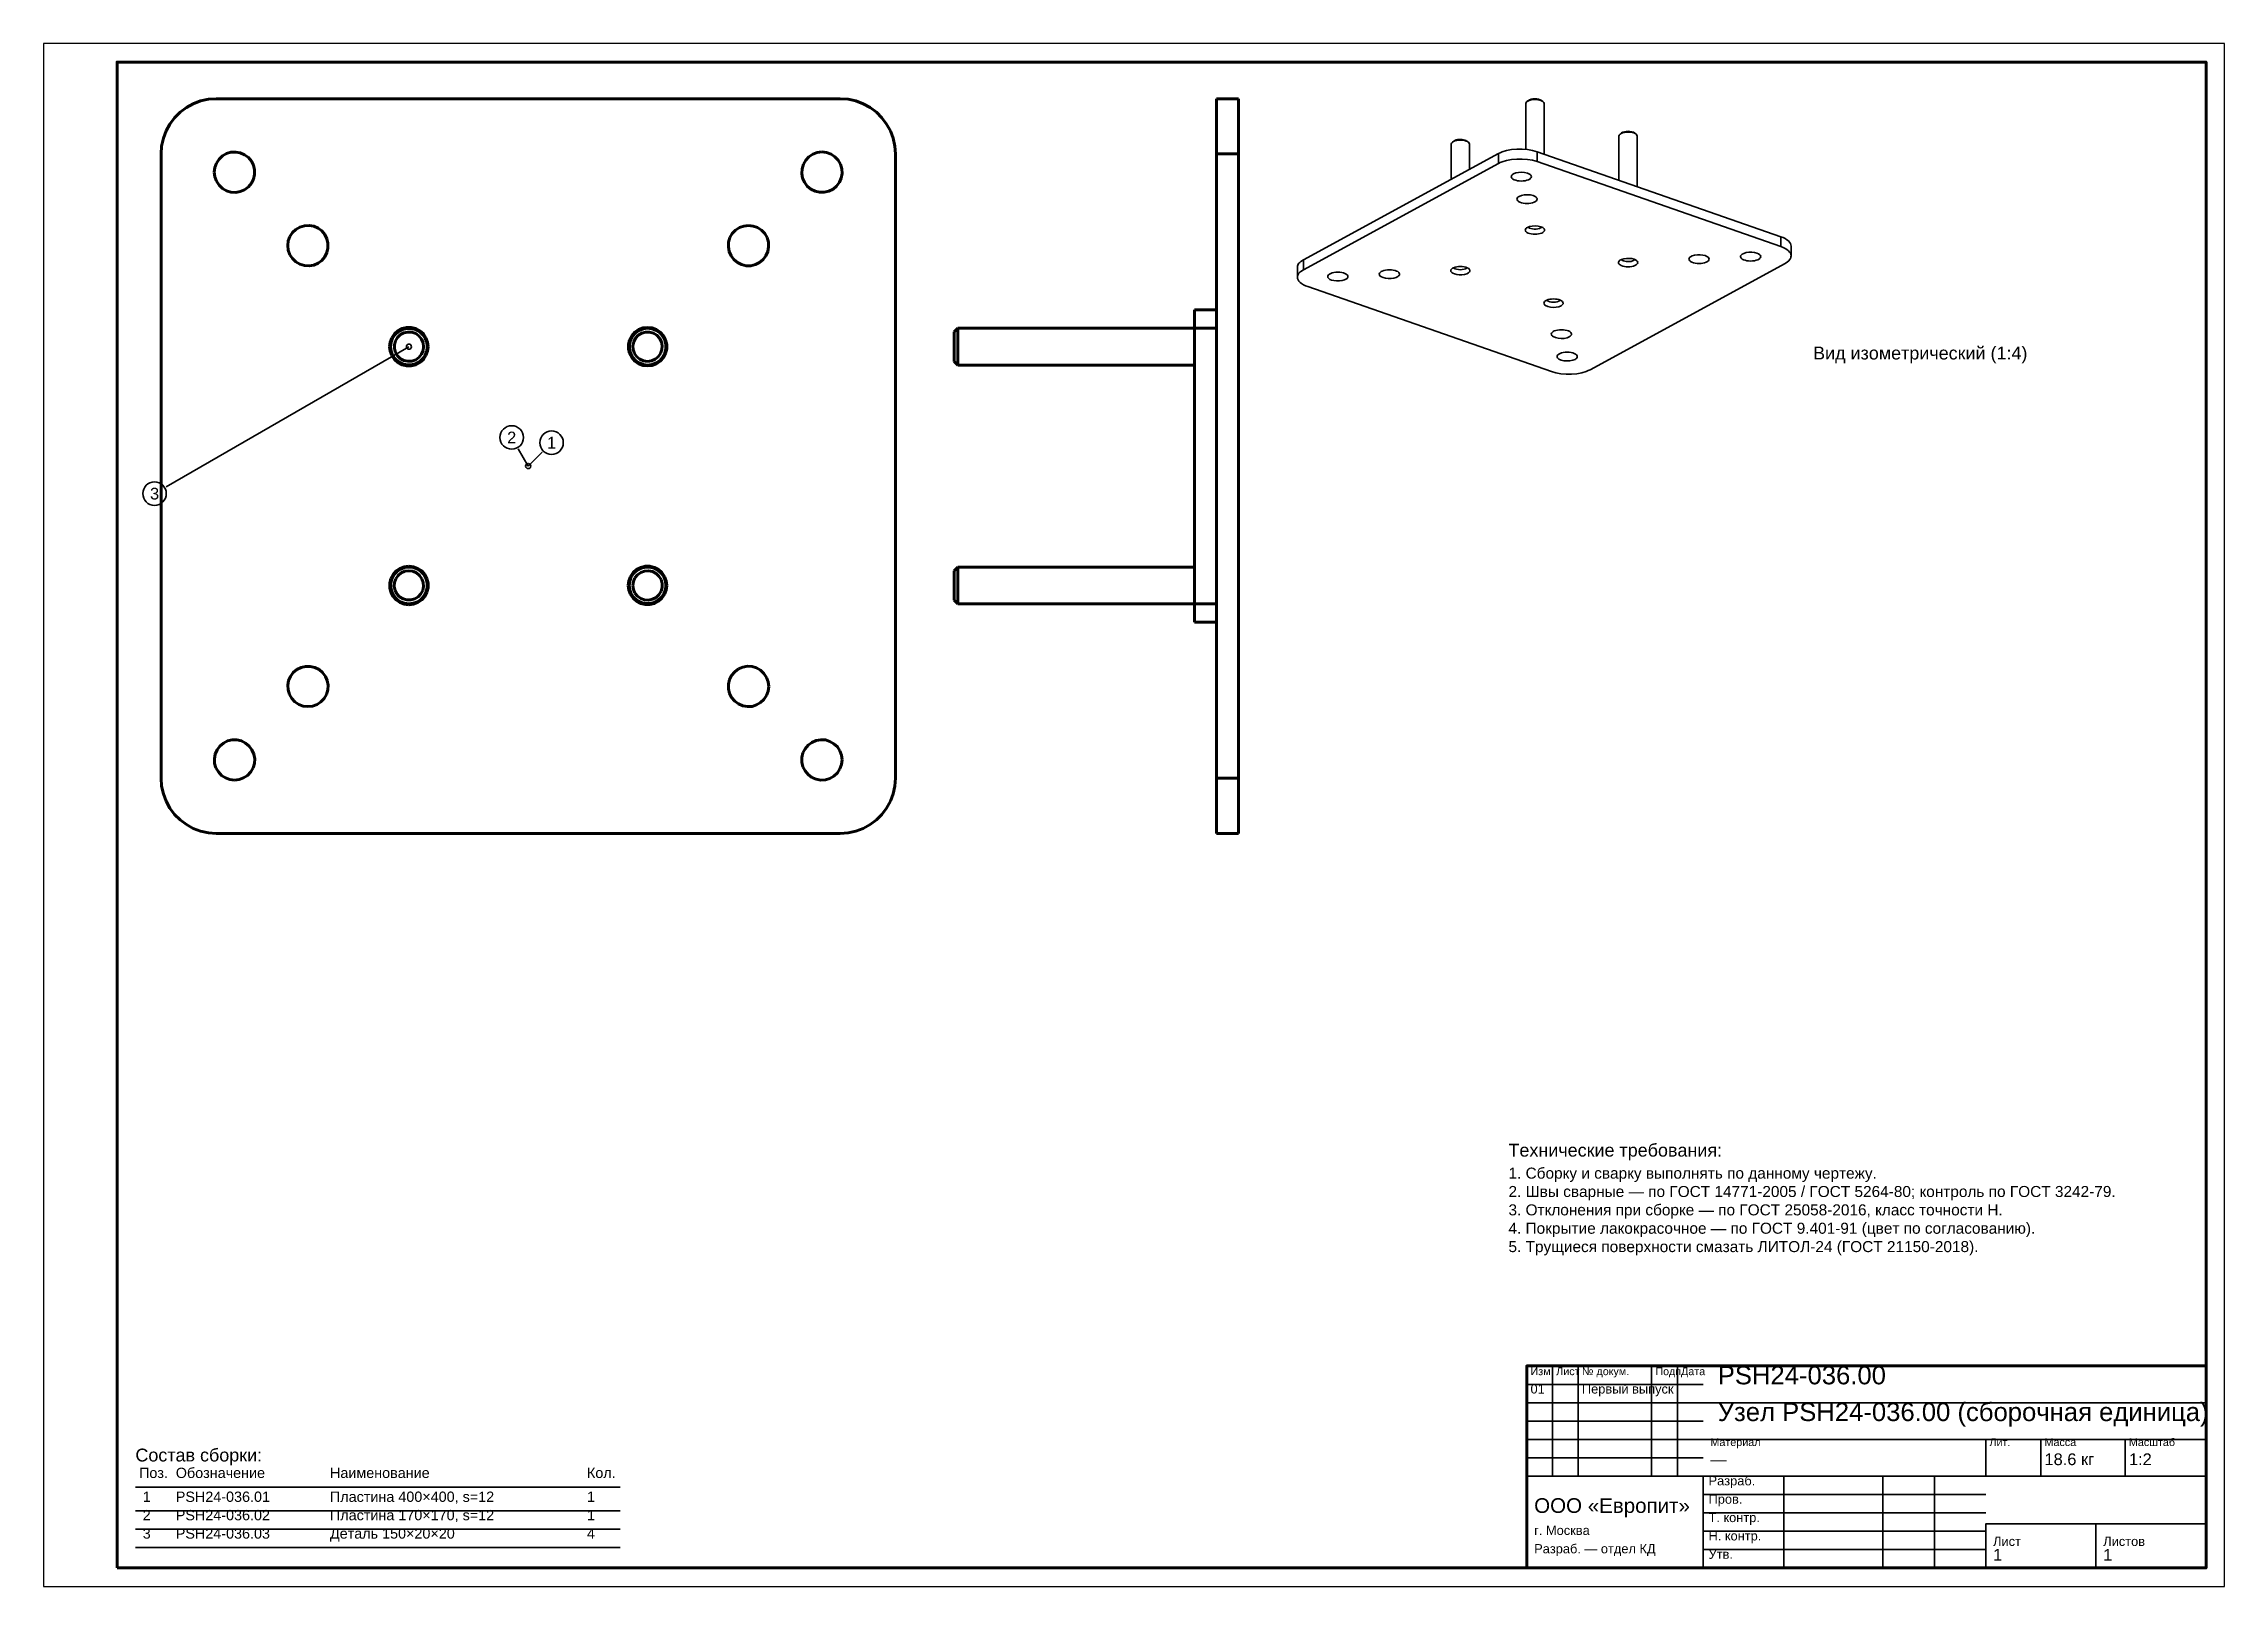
# Model space of a CAD drawing. Header units: millimetres. Extents: x 0 to 594, y 0 to 420.
import ezdxf
from ezdxf.enums import TextEntityAlignment as Align

# ---------------------------------------------------------------- set-up
doc = ezdxf.new("R2010")
doc.units = ezdxf.units.MM
doc.styles.add('GOST', font='Arial')

msp = doc.modelspace()

# ---------------------------------------------------------------- texts
at = {"color": 3, "style": 'GOST'}
for s, height, p in [('Вид изометрический (1:4)', 3.5, (481.97, 334.01)), ('Технические требования:', 3.5, (399, 117)), ('1. Сборку и сварку выполнять по данному чертежу.', 3, (399, 111)), ('2. Швы сварные — по ГОСТ 14771-2005 / ГОСТ 5264-80; контроль по ГОСТ 3242-79.', 3, (399, 106)), ('3. Отклонения при сборке — по ГОСТ 25058-2016, класс точности Н.', 3, (399, 101)), ('4. Покрытие лакокрасочное — по ГОСТ 9.401-91 (цвет по согласованию).', 3, (399, 96)), ('5. Трущиеся поверхности смазать ЛИТОЛ-24 (ГОСТ 21150-2018).', 3, (399, 91)), ('Изм.', 2.1, (405, 57.5)), ('Лист', 2.1, (412, 57.5)), ('№ докум.', 2.1, (419, 57.5)), ('Подп.', 2.1, (439, 57.5)), ('Дата', 2.1, (446, 57.5)), ('PSH24-036.00', 5, (456, 55)), ('01', 2.5, (405, 52.5)), ('Первый выпуск', 2.5, (419, 52.5)), ('Узел PSH24-036.00 (сборочная единица)', 5, (456, 45)), ('Состав сборки:', 3.5, (25, 34)), ('Материал', 2.1, (454, 38.2)), ('Лит.', 2.1, (530, 38.2)), ('Масса', 2.1, (545, 38.2)), ('18.6 кг', 3.2, (545, 33)), ('Масштаб', 2.1, (568, 38.2)), ('1:2', 3.2, (568, 33)), ('Поз.', 2.8, (26, 29.5)), ('Обозначение', 2.8, (36, 29.5)), ('Наименование', 2.8, (78, 29.5)), ('Кол.', 2.8, (148, 29.5)), ('Разраб.', 2.5, (453.5, 27.5)), ('—', 3.2, (454, 33)), ('1', 2.8, (27, 23)), ('PSH24-036.01', 2.8, (36, 23)), ('Пластина 400×400, s=12', 2.8, (78, 23)), ('1', 2.8, (148, 23)), ('ООО «Европит»', 4, (406, 20)), ('Пров.', 2.5, (453.5, 22.5)), ('2', 2.8, (27, 18)), ('PSH24-036.02', 2.8, (36, 18)), ('Пластина 170×170, s=12', 2.8, (78, 18)), ('1', 2.8, (148, 18)), ('Т. контр.', 2.5, (453.5, 17.5)), ('3', 2.8, (27, 13)), ('PSH24-036.03', 2.8, (36, 13)), ('Деталь 150×20×20', 2.8, (78, 13)), ('4', 2.8, (148, 13)), ('г. Москва', 2.5, (406, 14)), ('Н. контр.', 2.5, (453.5, 12.5)), ('Лист', 2.5, (531, 11)), ('Листов', 2.5, (561, 11)), ('Разраб. — отдел КД', 2.5, (406, 9)), ('Утв.', 2.5, (453.5, 7.5)), ('1', 3.2, (531, 7)), ('1', 3.2, (561, 7))]:
    msp.add_text(s, height=height, dxfattribs=at).set_placement(p)
at = {"color": 7, "style": 'GOST'}
for s, p in [('2', (127.5, 312.79)), ('1', (138.36, 311.36)), ('3', (30.22, 297.5))]:
    msp.add_text(s, height=3.2, dxfattribs=at).set_placement(p, align=Align.MIDDLE)

# ---------------------------------------------------------------- linework, layer by layer
at = {"color": 1, "lineweight": 70}
for p, q in [((42.77, 404.39), (40.77, 403.64)), ((44.87, 404.85), (42.77, 404.39)), ((47, 405), (44.87, 404.85)), ((47, 405), (217, 405)), ((219.13, 404.85), (217, 405)), ((221.23, 404.39), (219.13, 404.85)), ((223.23, 403.64), (221.23, 404.39)), ((319.5, 404.91), (319.5, 405)), ((319.5, 405), (325.5, 405)), ((319.5, 404.62), (319.5, 404.91)), ((319.5, 404.16), (319.5, 404.62)), ((319.5, 403.51), (319.5, 404.16)), ((325.5, 405), (325.5, 404.91)), ((325.5, 404.91), (325.5, 404.62)), ((325.5, 404.62), (325.5, 404.16)), ((325.5, 404.16), (325.5, 403.51)), ((34.38, 398.11), (33.36, 396.23)), ((35.66, 399.82), (34.38, 398.11)), ((37.18, 401.34), (35.66, 399.82)), ((38.89, 402.62), (37.18, 401.34)), ((40.77, 403.64), (38.89, 402.62)), ((225.11, 402.62), (223.23, 403.64)), ((226.82, 401.34), (225.11, 402.62)), ((228.34, 399.82), (226.82, 401.34)), ((229.62, 398.11), (228.34, 399.82)), ((230.64, 396.23), (229.62, 398.11)), ((319.5, 402.7), (319.5, 403.51)), ((319.5, 401.73), (319.5, 402.7)), ((319.5, 400.61), (319.5, 401.73)), ((319.5, 399.35), (319.5, 400.61)), ((319.5, 397.98), (319.5, 399.35)), ((319.5, 396.51), (319.5, 397.98)), ((325.5, 403.51), (325.5, 402.7)), ((325.5, 402.7), (325.5, 401.73)), ((325.5, 401.73), (325.5, 400.61)), ((325.5, 400.61), (325.5, 399.35)), ((325.5, 399.35), (325.5, 397.98)), ((325.5, 397.98), (325.5, 396.51)), ((32.15, 392.13), (32, 390)), ((32.61, 394.23), (32.15, 392.13)), ((33.36, 396.23), (32.61, 394.23)), ((231.39, 394.23), (230.64, 396.23)), ((231.85, 392.13), (231.39, 394.23)), ((232, 390), (231.85, 392.13)), ((319.5, 394.95), (319.5, 396.51)), ((319.5, 393.34), (319.5, 394.95)), ((319.5, 391.68), (319.5, 393.34)), ((325.5, 396.51), (325.5, 394.95)), ((325.5, 394.95), (325.5, 393.34)), ((325.5, 393.34), (325.5, 391.68)), ((32, 220), (32, 390)), ((46.65, 386.27), (46.5, 385)), ((47.09, 387.47), (46.65, 386.27)), ((47.79, 388.54), (47.09, 387.47)), ((48.72, 389.41), (47.79, 388.54)), ((49.82, 390.05), (48.72, 389.41)), ((51.04, 390.42), (49.82, 390.05)), ((52.32, 390.49), (51.04, 390.42)), ((53.58, 390.27), (52.32, 390.49)), ((54.75, 389.76), (53.58, 390.27)), ((55.77, 389), (54.75, 389.76)), ((56.6, 388.02), (55.77, 389)), ((57.17, 386.88), (56.6, 388.02)), ((57.46, 385.64), (57.17, 386.88)), ((206.95, 387.18), (206.58, 385.96)), ((207.59, 388.28), (206.95, 387.18)), ((208.46, 389.21), (207.59, 388.28)), ((209.53, 389.91), (208.46, 389.21)), ((210.73, 390.35), (209.53, 389.91)), ((212, 390.5), (210.73, 390.35)), ((213.27, 390.35), (212, 390.5)), ((214.47, 389.91), (213.27, 390.35)), ((215.54, 389.21), (214.47, 389.91)), ((216.41, 388.28), (215.54, 389.21)), ((217.05, 387.18), (216.41, 388.28)), ((217.42, 385.96), (217.05, 387.18)), ((232, 390), (232, 220)), ((319.5, 390), (319.5, 391.68)), ((319.5, 220), (319.5, 390)), ((325.5, 390), (319.5, 390)), ((325.5, 391.68), (325.5, 390)), ((325.5, 220), (325.5, 390)), ((46.5, 385), (46.65, 383.73)), ((46.65, 383.73), (47.09, 382.53)), ((47.09, 382.53), (47.79, 381.46)), ((47.79, 381.46), (48.72, 380.59)), ((48.72, 380.59), (49.82, 379.95)), ((53.58, 379.73), (54.75, 380.24)), ((54.75, 380.24), (55.77, 381)), ((55.77, 381), (56.6, 381.98)), ((56.6, 381.98), (57.17, 383.12)), ((57.17, 383.12), (57.46, 384.36)), ((57.46, 384.36), (57.46, 385.64)), ((206.58, 385.96), (206.51, 384.68)), ((206.51, 384.68), (206.73, 383.42)), ((206.73, 383.42), (207.24, 382.25)), ((207.24, 382.25), (208, 381.23)), ((208, 381.23), (208.98, 380.4)), ((208.98, 380.4), (210.12, 379.83)), ((213.88, 379.83), (215.02, 380.4)), ((215.02, 380.4), (216, 381.23)), ((216, 381.23), (216.76, 382.25)), ((216.76, 382.25), (217.27, 383.42)), ((217.27, 383.42), (217.49, 384.68)), ((217.49, 384.68), (217.42, 385.96)), ((49.82, 379.95), (51.04, 379.58)), ((51.04, 379.58), (52.32, 379.51)), ((52.32, 379.51), (53.58, 379.73)), ((210.12, 379.83), (211.36, 379.54)), ((211.36, 379.54), (212.64, 379.54)), ((212.64, 379.54), (213.88, 379.83)), ((67.79, 368.54), (67.09, 367.47)), ((68.72, 369.41), (67.79, 368.54)), ((69.82, 370.05), (68.72, 369.41)), ((71.04, 370.42), (69.82, 370.05)), ((72.32, 370.49), (71.04, 370.42)), ((73.58, 370.27), (72.32, 370.49)), ((74.75, 369.76), (73.58, 370.27)), ((75.77, 369), (74.75, 369.76)), ((76.6, 368.02), (75.77, 369)), ((187.59, 368.28), (186.95, 367.18)), ((188.46, 369.21), (187.59, 368.28)), ((189.53, 369.91), (188.46, 369.21)), ((190.73, 370.35), (189.53, 369.91)), ((192, 370.5), (190.73, 370.35)), ((193.27, 370.35), (192, 370.5)), ((194.47, 369.91), (193.27, 370.35)), ((195.54, 369.21), (194.47, 369.91)), ((196.41, 368.28), (195.54, 369.21)), ((197.05, 367.18), (196.41, 368.28)), ((66.65, 366.27), (66.5, 365)), ((66.5, 365), (66.65, 363.73)), ((67.09, 367.47), (66.65, 366.27)), ((66.65, 363.73), (67.09, 362.53)), ((67.09, 362.53), (67.79, 361.46)), ((77.17, 366.88), (76.6, 368.02)), ((76.6, 361.98), (77.17, 363.12)), ((77.46, 365.64), (77.17, 366.88)), ((77.17, 363.12), (77.46, 364.36)), ((77.46, 364.36), (77.46, 365.64)), ((186.58, 365.96), (186.51, 364.68)), ((186.51, 364.68), (186.73, 363.42)), ((186.95, 367.18), (186.58, 365.96)), ((186.73, 363.42), (187.24, 362.25)), ((196.76, 362.25), (197.27, 363.42)), ((197.42, 365.96), (197.05, 367.18)), ((197.27, 363.42), (197.49, 364.68)), ((197.49, 364.68), (197.42, 365.96)), ((67.79, 361.46), (68.72, 360.59)), ((68.72, 360.59), (69.82, 359.95)), ((69.82, 359.95), (71.04, 359.58)), ((71.04, 359.58), (72.32, 359.51)), ((72.32, 359.51), (73.58, 359.73)), ((73.58, 359.73), (74.75, 360.24)), ((74.75, 360.24), (75.77, 361)), ((75.77, 361), (76.6, 361.98)), ((187.24, 362.25), (188, 361.23)), ((188, 361.23), (188.98, 360.4)), ((188.98, 360.4), (190.12, 359.83)), ((190.12, 359.83), (191.36, 359.54)), ((191.36, 359.54), (192.64, 359.54)), ((192.64, 359.54), (193.88, 359.83)), ((193.88, 359.83), (195.02, 360.4)), ((195.02, 360.4), (196, 361.23)), ((196, 361.23), (196.76, 362.25)), ((313.5, 347.47), (313.5, 347.5)), ((313.5, 347.5), (319.5, 347.5)), ((313.5, 347.37), (313.5, 347.47)), ((313.5, 347.22), (313.5, 347.37)), ((313.5, 347), (313.5, 347.22)), ((313.5, 346.73), (313.5, 347)), ((313.5, 346.41), (313.5, 346.73)), ((313.5, 346.04), (313.5, 346.41)), ((313.5, 345.62), (313.5, 346.04)), ((313.5, 345.16), (313.5, 345.62)), ((313.5, 344.67), (313.5, 345.16)), ((313.5, 344.15), (313.5, 344.67)), ((94.4, 338.76), (94.25, 337.5)), ((94.85, 339.94), (94.4, 338.76)), ((94.5, 337.5), (94.65, 338.7)), ((94.65, 338.7), (95.07, 339.82)), ((95.57, 340.98), (94.85, 339.94)), ((95.07, 339.82), (95.76, 340.82)), ((95.83, 339.09), (95.54, 338.04)), ((96.52, 341.82), (95.57, 340.98)), ((95.76, 340.82), (96.66, 341.61)), ((96.4, 340.02), (95.83, 339.09)), ((97.19, 340.77), (96.4, 340.02)), ((97.64, 342.41), (96.52, 341.82)), ((96.66, 341.61), (97.73, 342.18)), ((98.16, 341.27), (97.19, 340.77)), ((98.87, 342.71), (97.64, 342.41)), ((97.73, 342.18), (98.9, 342.46)), ((99.23, 341.49), (98.16, 341.27)), ((100.13, 342.71), (98.87, 342.71)), ((98.9, 342.46), (100.1, 342.46)), ((100.31, 341.42), (99.23, 341.49)), ((100.1, 342.46), (101.27, 342.18)), ((101.36, 342.41), (100.13, 342.71)), ((101.34, 341.05), (100.31, 341.42)), ((101.27, 342.18), (102.34, 341.61)), ((102.23, 340.42), (101.34, 341.05)), ((102.48, 341.82), (101.36, 342.41)), ((102.92, 339.58), (102.23, 340.42)), ((102.34, 341.61), (103.24, 340.82)), ((103.43, 340.98), (102.48, 341.82)), ((103.35, 338.58), (102.92, 339.58)), ((103.24, 340.82), (103.93, 339.82)), ((104.15, 339.94), (103.43, 340.98)), ((103.93, 339.82), (104.35, 338.7)), ((104.6, 338.76), (104.15, 339.94)), ((104.35, 338.7), (104.5, 337.5)), ((104.75, 337.5), (104.6, 338.76)), ((159.59, 339.36), (159.29, 338.13)), ((159.54, 338.1), (159.82, 339.27)), ((160.18, 340.48), (159.59, 339.36)), ((159.82, 339.27), (160.39, 340.34)), ((161.02, 341.43), (160.18, 340.48)), ((160.39, 340.34), (161.18, 341.24)), ((160.73, 338.84), (160.51, 337.77)), ((161.23, 339.81), (160.73, 338.84)), ((162.06, 342.15), (161.02, 341.43)), ((161.18, 341.24), (162.18, 341.93)), ((161.98, 340.6), (161.23, 339.81)), ((162.91, 341.17), (161.98, 340.6)), ((163.24, 342.6), (162.06, 342.15)), ((162.18, 341.93), (163.3, 342.35)), ((163.96, 341.46), (162.91, 341.17)), ((164.5, 342.75), (163.24, 342.6)), ((163.3, 342.35), (164.5, 342.5)), ((165.04, 341.46), (163.96, 341.46)), ((165.76, 342.6), (164.5, 342.75)), ((164.5, 342.5), (165.7, 342.35)), ((166.09, 341.17), (165.04, 341.46)), ((165.7, 342.35), (166.82, 341.93)), ((166.94, 342.15), (165.76, 342.6)), ((167.02, 340.6), (166.09, 341.17)), ((166.82, 341.93), (167.82, 341.24)), ((167.98, 341.43), (166.94, 342.15)), ((167.77, 339.81), (167.02, 340.6)), ((168.27, 338.84), (167.77, 339.81)), ((167.82, 341.24), (168.61, 340.34)), ((168.82, 340.48), (167.98, 341.43)), ((168.49, 337.77), (168.27, 338.84)), ((168.61, 340.34), (169.18, 339.27)), ((169.41, 339.36), (168.82, 340.48)), ((169.18, 339.27), (169.46, 338.1)), ((169.71, 338.13), (169.41, 339.36)), ((248, 341.5), (249, 342.5)), ((248, 341.4), (248, 341.5)), ((248, 341.1), (248, 341.4)), ((248, 340.63), (248, 341.1)), ((248, 339.99), (248, 340.63)), ((248, 339.24), (248, 339.99)), ((248, 338.39), (248, 339.24)), ((249, 342.5), (249, 342.47)), ((313.5, 342.5), (249, 342.5)), ((249, 342.47), (249, 342.37)), ((249, 342.37), (249, 342.22)), ((249, 342.22), (249, 342)), ((249, 342), (249, 341.73)), ((249, 341.73), (249, 341.41)), ((249, 341.41), (249, 341.04)), ((249, 341.04), (249, 340.62)), ((249, 340.62), (249, 340.16)), ((249, 340.16), (249, 339.67)), ((249, 339.67), (249, 339.15)), ((249, 339.15), (249, 338.61)), ((249, 338.61), (249, 338.06)), ((313.5, 343.61), (313.5, 344.15)), ((313.5, 343.06), (313.5, 343.61)), ((313.5, 342.5), (313.5, 343.06)), ((313.5, 267.5), (313.5, 342.5)), ((319.5, 342.5), (313.5, 342.5)), ((94.25, 337.5), (94.4, 336.24)), ((94.4, 336.24), (94.85, 335.06)), ((94.65, 336.3), (94.5, 337.5)), ((95.07, 335.18), (94.65, 336.3)), ((94.85, 335.06), (95.57, 334.02)), ((95.76, 334.18), (95.07, 335.18)), ((95.54, 338.04), (95.54, 336.96)), ((95.54, 336.96), (95.83, 335.91)), ((95.57, 334.02), (96.52, 333.18)), ((96.66, 333.39), (95.76, 334.18)), ((95.83, 335.91), (96.4, 334.98)), ((96.4, 334.98), (97.19, 334.23)), ((96.52, 333.18), (97.64, 332.59)), ((97.73, 332.82), (96.66, 333.39)), ((97.19, 334.23), (98.16, 333.73)), ((98.9, 332.54), (97.73, 332.82)), ((98.16, 333.73), (99.23, 333.51)), ((99.23, 333.51), (100.31, 333.58)), ((101.27, 332.82), (100.1, 332.54)), ((100.31, 333.58), (101.34, 333.95)), ((102.34, 333.39), (101.27, 332.82)), ((101.34, 333.95), (102.23, 334.58)), ((101.36, 332.59), (102.48, 333.18)), ((102.23, 334.58), (102.92, 335.42)), ((103.24, 334.18), (102.34, 333.39)), ((102.48, 333.18), (103.43, 334.02)), ((102.92, 335.42), (103.35, 336.42)), ((103.93, 335.18), (103.24, 334.18)), ((103.5, 337.5), (103.35, 338.58)), ((103.35, 336.42), (103.5, 337.5)), ((103.43, 334.02), (104.15, 335.06)), ((104.35, 336.3), (103.93, 335.18)), ((104.15, 335.06), (104.6, 336.24)), ((104.5, 337.5), (104.35, 336.3)), ((104.6, 336.24), (104.75, 337.5)), ((159.29, 338.13), (159.29, 336.87)), ((159.29, 336.87), (159.59, 335.64)), ((159.54, 336.9), (159.54, 338.1)), ((159.82, 335.73), (159.54, 336.9)), ((159.59, 335.64), (160.18, 334.52)), ((160.39, 334.66), (159.82, 335.73)), ((160.18, 334.52), (161.02, 333.57)), ((161.18, 333.76), (160.39, 334.66)), ((160.51, 337.77), (160.58, 336.69)), ((160.58, 336.69), (160.95, 335.66)), ((160.95, 335.66), (161.58, 334.77)), ((161.02, 333.57), (162.06, 332.85)), ((162.18, 333.07), (161.18, 333.76)), ((161.58, 334.77), (162.42, 334.08)), ((162.06, 332.85), (163.24, 332.4)), ((163.3, 332.65), (162.18, 333.07)), ((162.42, 334.08), (163.42, 333.65)), ((164.5, 332.5), (163.3, 332.65)), ((163.42, 333.65), (164.5, 333.5)), ((164.5, 333.5), (165.58, 333.65)), ((165.7, 332.65), (164.5, 332.5)), ((165.58, 333.65), (166.58, 334.08)), ((166.82, 333.07), (165.7, 332.65)), ((165.76, 332.4), (166.94, 332.85)), ((166.58, 334.08), (167.42, 334.77)), ((167.82, 333.76), (166.82, 333.07)), ((166.94, 332.85), (167.98, 333.57)), ((167.42, 334.77), (168.05, 335.66)), ((168.61, 334.66), (167.82, 333.76)), ((167.98, 333.57), (168.82, 334.52)), ((168.05, 335.66), (168.42, 336.69)), ((168.42, 336.69), (168.49, 337.77)), ((169.18, 335.73), (168.61, 334.66)), ((168.82, 334.52), (169.41, 335.64)), ((169.46, 336.9), (169.18, 335.73)), ((169.41, 335.64), (169.71, 336.87)), ((169.46, 338.1), (169.46, 336.9)), ((169.71, 336.87), (169.71, 338.13)), ((248, 337.5), (248, 338.39)), ((248, 336.61), (248, 337.5)), ((248, 335.76), (248, 336.61)), ((248, 335.01), (248, 335.76)), ((248, 334.37), (248, 335.01)), ((248, 333.9), (248, 334.37)), ((248, 333.6), (248, 333.9)), ((248, 333.5), (248, 333.6)), ((248, 333.5), (249, 332.5)), ((249, 338.06), (249, 337.5)), ((249, 337.5), (249, 336.94)), ((249, 336.94), (249, 336.39)), ((249, 336.39), (249, 335.85)), ((249, 335.85), (249, 335.33)), ((249, 335.33), (249, 334.84)), ((249, 334.84), (249, 334.38)), ((249, 334.38), (249, 333.96)), ((249, 333.96), (249, 333.59)), ((249, 333.59), (249, 333.27)), ((249, 333.27), (249, 333)), ((249, 333), (249, 332.78)), ((249, 332.78), (249, 332.63)), ((97.64, 332.59), (98.87, 332.29)), ((98.87, 332.29), (100.13, 332.29)), ((100.1, 332.54), (98.9, 332.54)), ((100.13, 332.29), (101.36, 332.59)), ((163.24, 332.4), (164.5, 332.25)), ((164.5, 332.25), (165.76, 332.4)), ((249, 332.63), (249, 332.53)), ((249, 332.53), (249, 332.5)), ((313.5, 332.5), (249, 332.5)), ((94.59, 274.36), (94.29, 273.13)), ((94.54, 273.1), (94.82, 274.27)), ((95.18, 275.48), (94.59, 274.36)), ((94.82, 274.27), (95.39, 275.34)), ((96.02, 276.43), (95.18, 275.48)), ((95.39, 275.34), (96.18, 276.24)), ((95.58, 273.31), (95.51, 272.23)), ((95.95, 274.34), (95.58, 273.31)), ((96.58, 275.23), (95.95, 274.34)), ((97.06, 277.15), (96.02, 276.43)), ((96.18, 276.24), (97.18, 276.93)), ((97.42, 275.92), (96.58, 275.23)), ((98.24, 277.6), (97.06, 277.15)), ((97.18, 276.93), (98.3, 277.35)), ((98.42, 276.35), (97.42, 275.92)), ((99.5, 277.75), (98.24, 277.6)), ((98.3, 277.35), (99.5, 277.5)), ((99.5, 276.5), (98.42, 276.35)), ((100.76, 277.6), (99.5, 277.75)), ((99.5, 277.5), (100.7, 277.35)), ((100.58, 276.35), (99.5, 276.5)), ((101.58, 275.92), (100.58, 276.35)), ((100.7, 277.35), (101.82, 276.93)), ((101.94, 277.15), (100.76, 277.6)), ((102.42, 275.23), (101.58, 275.92)), ((101.82, 276.93), (102.82, 276.24)), ((102.98, 276.43), (101.94, 277.15)), ((103.05, 274.34), (102.42, 275.23)), ((102.82, 276.24), (103.61, 275.34)), ((103.82, 275.48), (102.98, 276.43)), ((103.42, 273.31), (103.05, 274.34)), ((103.49, 272.23), (103.42, 273.31)), ((103.61, 275.34), (104.18, 274.27)), ((104.41, 274.36), (103.82, 275.48)), ((104.18, 274.27), (104.46, 273.1)), ((104.71, 273.13), (104.41, 274.36)), ((159.4, 273.76), (159.25, 272.5)), ((159.85, 274.94), (159.4, 273.76)), ((159.5, 272.5), (159.65, 273.7)), ((159.65, 273.7), (160.07, 274.82)), ((160.57, 275.98), (159.85, 274.94)), ((160.07, 274.82), (160.76, 275.82)), ((160.65, 273.58), (160.5, 272.5)), ((161.52, 276.82), (160.57, 275.98)), ((161.08, 274.58), (160.65, 273.58)), ((160.76, 275.82), (161.66, 276.61)), ((161.77, 275.42), (161.08, 274.58)), ((162.64, 277.41), (161.52, 276.82)), ((161.66, 276.61), (162.73, 277.18)), ((162.66, 276.05), (161.77, 275.42)), ((163.87, 277.71), (162.64, 277.41)), ((163.69, 276.42), (162.66, 276.05)), ((162.73, 277.18), (163.9, 277.46)), ((164.77, 276.49), (163.69, 276.42)), ((165.13, 277.71), (163.87, 277.71)), ((163.9, 277.46), (165.1, 277.46)), ((165.84, 276.27), (164.77, 276.49)), ((165.1, 277.46), (166.27, 277.18)), ((166.36, 277.41), (165.13, 277.71)), ((166.81, 275.77), (165.84, 276.27)), ((166.27, 277.18), (167.34, 276.61)), ((167.48, 276.82), (166.36, 277.41)), ((167.6, 275.02), (166.81, 275.77)), ((167.34, 276.61), (168.24, 275.82)), ((168.43, 275.98), (167.48, 276.82)), ((168.17, 274.09), (167.6, 275.02)), ((168.46, 273.04), (168.17, 274.09)), ((168.24, 275.82), (168.93, 274.82)), ((169.15, 274.94), (168.43, 275.98)), ((168.93, 274.82), (169.35, 273.7)), ((169.6, 273.76), (169.15, 274.94)), ((169.35, 273.7), (169.5, 272.5)), ((169.75, 272.5), (169.6, 273.76)), ((248, 276.5), (249, 277.5)), ((248, 276.4), (248, 276.5)), ((248, 276.1), (248, 276.4)), ((248, 275.63), (248, 276.1)), ((248, 274.99), (248, 275.63)), ((248, 274.24), (248, 274.99)), ((248, 273.39), (248, 274.24)), ((248, 272.5), (248, 273.39)), ((249, 277.5), (249, 277.37)), ((313.5, 277.5), (249, 277.5)), ((249, 277.37), (249, 277)), ((249, 277), (249, 276.41)), ((249, 276.41), (249, 275.62)), ((249, 275.62), (249, 274.67)), ((249, 274.67), (249, 273.61)), ((249, 273.61), (249, 272.5)), ((94.29, 273.13), (94.29, 271.87)), ((94.29, 271.87), (94.59, 270.64)), ((94.54, 271.9), (94.54, 273.1)), ((94.82, 270.73), (94.54, 271.9)), ((94.59, 270.64), (95.18, 269.52)), ((95.39, 269.66), (94.82, 270.73)), ((95.18, 269.52), (96.02, 268.57)), ((96.18, 268.76), (95.39, 269.66)), ((95.51, 272.23), (95.73, 271.16)), ((95.73, 271.16), (96.23, 270.19)), ((96.02, 268.57), (97.06, 267.85)), ((97.18, 268.07), (96.18, 268.76)), ((96.23, 270.19), (96.98, 269.4)), ((96.98, 269.4), (97.91, 268.83)), ((97.06, 267.85), (98.24, 267.4)), ((98.3, 267.65), (97.18, 268.07)), ((97.91, 268.83), (98.96, 268.54)), ((98.24, 267.4), (99.5, 267.25)), ((99.5, 267.5), (98.3, 267.65)), ((98.96, 268.54), (100.04, 268.54)), ((100.7, 267.65), (99.5, 267.5)), ((99.5, 267.25), (100.76, 267.4)), ((100.04, 268.54), (101.09, 268.83)), ((101.82, 268.07), (100.7, 267.65)), ((100.76, 267.4), (101.94, 267.85)), ((101.09, 268.83), (102.02, 269.4)), ((102.82, 268.76), (101.82, 268.07)), ((101.94, 267.85), (102.98, 268.57)), ((102.02, 269.4), (102.77, 270.19)), ((102.77, 270.19), (103.27, 271.16)), ((103.61, 269.66), (102.82, 268.76)), ((102.98, 268.57), (103.82, 269.52)), ((103.27, 271.16), (103.49, 272.23)), ((104.18, 270.73), (103.61, 269.66)), ((103.82, 269.52), (104.41, 270.64)), ((104.46, 271.9), (104.18, 270.73)), ((104.41, 270.64), (104.71, 271.87)), ((104.46, 273.1), (104.46, 271.9)), ((104.71, 271.87), (104.71, 273.13)), ((159.25, 272.5), (159.4, 271.24)), ((159.4, 271.24), (159.85, 270.06)), ((159.65, 271.3), (159.5, 272.5)), ((160.07, 270.18), (159.65, 271.3)), ((159.85, 270.06), (160.57, 269.02)), ((160.76, 269.18), (160.07, 270.18)), ((160.5, 272.5), (160.65, 271.42)), ((160.57, 269.02), (161.52, 268.18)), ((160.65, 271.42), (161.08, 270.42)), ((161.66, 268.39), (160.76, 269.18)), ((161.08, 270.42), (161.77, 269.58)), ((161.52, 268.18), (162.64, 267.59)), ((162.73, 267.82), (161.66, 268.39)), ((161.77, 269.58), (162.66, 268.95)), ((162.64, 267.59), (163.87, 267.29)), ((162.66, 268.95), (163.69, 268.58)), ((163.9, 267.54), (162.73, 267.82)), ((163.69, 268.58), (164.77, 268.51)), ((165.1, 267.54), (163.9, 267.54)), ((164.77, 268.51), (165.84, 268.73)), ((166.27, 267.82), (165.1, 267.54)), ((165.13, 267.29), (166.36, 267.59)), ((165.84, 268.73), (166.81, 269.23)), ((167.34, 268.39), (166.27, 267.82)), ((166.36, 267.59), (167.48, 268.18)), ((166.81, 269.23), (167.6, 269.98)), ((168.24, 269.18), (167.34, 268.39)), ((167.48, 268.18), (168.43, 269.02)), ((167.6, 269.98), (168.17, 270.91)), ((168.17, 270.91), (168.46, 271.96)), ((168.93, 270.18), (168.24, 269.18)), ((168.43, 269.02), (169.15, 270.06)), ((168.46, 271.96), (168.46, 273.04)), ((169.35, 271.3), (168.93, 270.18)), ((169.15, 270.06), (169.6, 271.24)), ((169.5, 272.5), (169.35, 271.3)), ((169.6, 271.24), (169.75, 272.5)), ((248, 271.61), (248, 272.5)), ((248, 270.76), (248, 271.61)), ((248, 270.01), (248, 270.76)), ((248, 269.37), (248, 270.01)), ((248, 268.9), (248, 269.37)), ((248, 268.6), (248, 268.9)), ((248, 268.5), (248, 268.6)), ((248, 268.5), (249, 267.5)), ((249, 272.5), (249, 271.39)), ((249, 271.39), (249, 270.33)), ((249, 270.33), (249, 269.38)), ((249, 269.38), (249, 268.59)), ((249, 268.59), (249, 268)), ((249, 268), (249, 267.63)), ((249, 267.63), (249, 267.5)), ((249, 267.5), (313.5, 267.5)), ((313.5, 266.94), (313.5, 267.5)), ((313.5, 267.5), (319.5, 267.5)), ((163.87, 267.29), (165.13, 267.29)), ((313.5, 266.39), (313.5, 266.94)), ((313.5, 265.85), (313.5, 266.39)), ((313.5, 265.33), (313.5, 265.85)), ((313.5, 264.84), (313.5, 265.33)), ((313.5, 264.38), (313.5, 264.84)), ((313.5, 263.96), (313.5, 264.38)), ((313.5, 263.59), (313.5, 263.96)), ((313.5, 263.27), (313.5, 263.59)), ((313.5, 263), (313.5, 263.27)), ((313.5, 262.78), (313.5, 263)), ((313.5, 262.63), (313.5, 262.78)), ((313.5, 262.53), (313.5, 262.63)), ((313.5, 262.5), (313.5, 262.53)), ((319.5, 262.5), (313.5, 262.5)), ((68.98, 249.6), (68, 248.77)), ((70.12, 250.17), (68.98, 249.6)), ((71.36, 250.46), (70.12, 250.17)), ((72.64, 250.46), (71.36, 250.46)), ((73.88, 250.17), (72.64, 250.46)), ((75.02, 249.6), (73.88, 250.17)), ((76, 248.77), (75.02, 249.6)), ((189.25, 249.76), (188.23, 249)), ((190.42, 250.27), (189.25, 249.76)), ((191.68, 250.49), (190.42, 250.27)), ((192.96, 250.42), (191.68, 250.49)), ((194.18, 250.05), (192.96, 250.42)), ((195.28, 249.41), (194.18, 250.05)), ((66.73, 246.58), (66.51, 245.32)), ((66.51, 245.32), (66.58, 244.04)), ((66.58, 244.04), (66.95, 242.82)), ((67.24, 247.75), (66.73, 246.58)), ((68, 248.77), (67.24, 247.75)), ((76.76, 247.75), (76, 248.77)), ((77.27, 246.58), (76.76, 247.75)), ((77.05, 242.82), (77.42, 244.04)), ((77.49, 245.32), (77.27, 246.58)), ((77.42, 244.04), (77.49, 245.32)), ((186.83, 246.88), (186.54, 245.64)), ((186.54, 245.64), (186.54, 244.36)), ((186.54, 244.36), (186.83, 243.12)), ((187.4, 248.02), (186.83, 246.88)), ((188.23, 249), (187.4, 248.02)), ((196.21, 248.54), (195.28, 249.41)), ((196.91, 247.47), (196.21, 248.54)), ((197.35, 246.27), (196.91, 247.47)), ((196.91, 242.53), (197.35, 243.73)), ((197.5, 245), (197.35, 246.27)), ((197.35, 243.73), (197.5, 245)), ((66.95, 242.82), (67.59, 241.72)), ((67.59, 241.72), (68.46, 240.79)), ((68.46, 240.79), (69.53, 240.09)), ((69.53, 240.09), (70.73, 239.65)), ((70.73, 239.65), (72, 239.5)), ((72, 239.5), (73.27, 239.65)), ((73.27, 239.65), (74.47, 240.09)), ((74.47, 240.09), (75.54, 240.79)), ((75.54, 240.79), (76.41, 241.72)), ((76.41, 241.72), (77.05, 242.82)), ((186.83, 243.12), (187.4, 241.98)), ((187.4, 241.98), (188.23, 241)), ((188.23, 241), (189.25, 240.24)), ((189.25, 240.24), (190.42, 239.73)), ((190.42, 239.73), (191.68, 239.51)), ((191.68, 239.51), (192.96, 239.58)), ((192.96, 239.58), (194.18, 239.95)), ((194.18, 239.95), (195.28, 240.59)), ((195.28, 240.59), (196.21, 241.46)), ((196.21, 241.46), (196.91, 242.53)), ((46.73, 226.58), (46.51, 225.32)), ((47.24, 227.75), (46.73, 226.58)), ((48, 228.77), (47.24, 227.75)), ((48.98, 229.6), (48, 228.77)), ((50.12, 230.17), (48.98, 229.6)), ((51.36, 230.46), (50.12, 230.17)), ((52.64, 230.46), (51.36, 230.46)), ((53.88, 230.17), (52.64, 230.46)), ((55.02, 229.6), (53.88, 230.17)), ((56, 228.77), (55.02, 229.6)), ((56.76, 227.75), (56, 228.77)), ((57.27, 226.58), (56.76, 227.75)), ((57.49, 225.32), (57.27, 226.58)), ((206.83, 226.88), (206.54, 225.64)), ((207.4, 228.02), (206.83, 226.88)), ((208.23, 229), (207.4, 228.02)), ((209.25, 229.76), (208.23, 229)), ((210.42, 230.27), (209.25, 229.76)), ((211.68, 230.49), (210.42, 230.27)), ((212.96, 230.42), (211.68, 230.49)), ((214.18, 230.05), (212.96, 230.42)), ((215.28, 229.41), (214.18, 230.05)), ((216.21, 228.54), (215.28, 229.41)), ((216.91, 227.47), (216.21, 228.54)), ((217.35, 226.27), (216.91, 227.47)), ((217.5, 225), (217.35, 226.27)), ((32, 220), (32.15, 217.87)), ((46.51, 225.32), (46.58, 224.04)), ((46.58, 224.04), (46.95, 222.82)), ((46.95, 222.82), (47.59, 221.72)), ((47.59, 221.72), (48.46, 220.79)), ((48.46, 220.79), (49.53, 220.09)), ((49.53, 220.09), (50.73, 219.65)), ((53.27, 219.65), (54.47, 220.09)), ((54.47, 220.09), (55.54, 220.79)), ((55.54, 220.79), (56.41, 221.72)), ((56.41, 221.72), (57.05, 222.82)), ((57.05, 222.82), (57.42, 224.04)), ((57.42, 224.04), (57.49, 225.32)), ((206.54, 225.64), (206.54, 224.36)), ((206.54, 224.36), (206.83, 223.12)), ((206.83, 223.12), (207.4, 221.98)), ((207.4, 221.98), (208.23, 221)), ((208.23, 221), (209.25, 220.24)), ((209.25, 220.24), (210.42, 219.73)), ((212.96, 219.58), (214.18, 219.95)), ((214.18, 219.95), (215.28, 220.59)), ((215.28, 220.59), (216.21, 221.46)), ((216.21, 221.46), (216.91, 222.53)), ((216.91, 222.53), (217.35, 223.73)), ((217.35, 223.73), (217.5, 225)), ((231.85, 217.87), (232, 220)), ((319.5, 218.32), (319.5, 220)), ((319.5, 220), (325.5, 220)), ((325.5, 220), (325.5, 218.32)), ((32.15, 217.87), (32.61, 215.77)), ((32.61, 215.77), (33.36, 213.77)), ((50.73, 219.65), (52, 219.5)), ((52, 219.5), (53.27, 219.65)), ((210.42, 219.73), (211.68, 219.51)), ((211.68, 219.51), (212.96, 219.58)), ((230.64, 213.77), (231.39, 215.77)), ((231.39, 215.77), (231.85, 217.87)), ((319.5, 216.66), (319.5, 218.32)), ((319.5, 215.05), (319.5, 216.66)), ((319.5, 213.49), (319.5, 215.05)), ((325.5, 218.32), (325.5, 216.66)), ((325.5, 216.66), (325.5, 215.05)), ((325.5, 215.05), (325.5, 213.49)), ((33.36, 213.77), (34.38, 211.89)), ((34.38, 211.89), (35.66, 210.18)), ((35.66, 210.18), (37.18, 208.66)), ((37.18, 208.66), (38.89, 207.38)), ((225.11, 207.38), (226.82, 208.66)), ((226.82, 208.66), (228.34, 210.18)), ((228.34, 210.18), (229.62, 211.89)), ((229.62, 211.89), (230.64, 213.77)), ((319.5, 212.02), (319.5, 213.49)), ((319.5, 210.65), (319.5, 212.02)), ((319.5, 209.39), (319.5, 210.65)), ((319.5, 208.27), (319.5, 209.39)), ((319.5, 207.3), (319.5, 208.27)), ((325.5, 213.49), (325.5, 212.02)), ((325.5, 212.02), (325.5, 210.65)), ((325.5, 210.65), (325.5, 209.39)), ((325.5, 209.39), (325.5, 208.27)), ((325.5, 208.27), (325.5, 207.3)), ((38.89, 207.38), (40.77, 206.36)), ((40.77, 206.36), (42.77, 205.61)), ((42.77, 205.61), (44.87, 205.15)), ((44.87, 205.15), (47, 205)), ((217, 205), (47, 205)), ((217, 205), (219.13, 205.15)), ((219.13, 205.15), (221.23, 205.61)), ((221.23, 205.61), (223.23, 206.36)), ((223.23, 206.36), (225.11, 207.38)), ((319.5, 206.49), (319.5, 207.3)), ((319.5, 205.84), (319.5, 206.49)), ((319.5, 205.38), (319.5, 205.84)), ((319.5, 205.09), (319.5, 205.38)), ((319.5, 205), (319.5, 205.09)), ((325.5, 205), (319.5, 205)), ((325.5, 207.3), (325.5, 206.49)), ((325.5, 206.49), (325.5, 205.84)), ((325.5, 205.84), (325.5, 205.38)), ((325.5, 205.38), (325.5, 205.09)), ((325.5, 205.09), (325.5, 205))]:
    msp.add_line(p, q, dxfattribs=at)
at = {"color": 1, "lineweight": 35}
for p, q in [((403.78, 403.95), (403.7, 403.68)), ((404.01, 404.21), (403.78, 403.95)), ((404.45, 404.55), (404.01, 404.21)), ((404.25, 404.36), (404.01, 404.21)), ((404.68, 404.55), (404.25, 404.36)), ((404.45, 404.55), (404.77, 404.74)), ((405.21, 404.68), (404.68, 404.55)), ((404.77, 404.74), (405.18, 404.88)), ((405.18, 404.88), (405.67, 404.97)), ((405.8, 404.75), (405.21, 404.68)), ((405.67, 404.97), (406.2, 405)), ((406.41, 404.76), (405.8, 404.75)), ((406.2, 405), (406.73, 404.97)), ((407.01, 404.71), (406.41, 404.76)), ((406.73, 404.97), (407.21, 404.88)), ((407.56, 404.59), (407.01, 404.71)), ((407.21, 404.88), (407.63, 404.74)), ((408.03, 404.42), (407.56, 404.59)), ((407.63, 404.74), (407.95, 404.55)), ((407.95, 404.55), (408.39, 404.21)), ((408.39, 404.21), (408.03, 404.42)), ((408.62, 403.95), (408.39, 404.21)), ((408.7, 403.68), (408.62, 403.95)), ((403.7, 391.22), (403.7, 403.68)), ((408.7, 389.91), (408.7, 403.68)), ((383.48, 392.89), (383.4, 392.62)), ((383.4, 383.07), (383.4, 392.62)), ((383.71, 393.15), (383.48, 392.89)), ((384.15, 393.49), (383.71, 393.15)), ((384.02, 393.34), (383.71, 393.15)), ((384.42, 393.5), (384.02, 393.34)), ((384.15, 393.49), (384.4, 393.65)), ((384.4, 393.65), (384.72, 393.77)), ((384.89, 393.62), (384.42, 393.5)), ((384.72, 393.77), (385.09, 393.87)), ((385.41, 393.69), (384.89, 393.62)), ((385.09, 393.87), (385.51, 393.92)), ((385.95, 393.71), (385.41, 393.69)), ((385.51, 393.92), (385.94, 393.94)), ((385.94, 393.94), (386.37, 393.92)), ((386.49, 393.68), (385.95, 393.71)), ((386.37, 393.92), (386.78, 393.85)), ((387, 393.6), (386.49, 393.68)), ((386.78, 393.85), (387.15, 393.75)), ((387.46, 393.47), (387, 393.6)), ((387.15, 393.75), (387.42, 393.63)), ((387.42, 393.63), (387.65, 393.49)), ((387.81, 393.32), (387.46, 393.47)), ((387.65, 393.49), (388.08, 393.15)), ((388.08, 393.15), (387.81, 393.32)), ((388.32, 392.89), (388.08, 393.15)), ((388.4, 392.62), (388.32, 392.89)), ((388.4, 385.8), (388.4, 392.62)), ((429.16, 395.1), (429.08, 394.83)), ((429.08, 382.81), (429.08, 394.83)), ((429.39, 395.36), (429.16, 395.1)), ((429.83, 395.7), (429.39, 395.36)), ((429.7, 395.55), (429.39, 395.36)), ((430.1, 395.71), (429.7, 395.55)), ((429.83, 395.7), (430.14, 395.89)), ((430.57, 395.83), (430.1, 395.71)), ((430.14, 395.89), (430.56, 396.03)), ((430.56, 396.03), (431.05, 396.12)), ((431.09, 395.9), (430.57, 395.83)), ((431.05, 396.12), (431.58, 396.15)), ((431.63, 395.92), (431.09, 395.9)), ((431.58, 396.15), (432.1, 396.12)), ((432.17, 395.89), (431.63, 395.92)), ((432.1, 396.12), (432.59, 396.03)), ((432.68, 395.81), (432.17, 395.89)), ((432.59, 396.03), (433.01, 395.89)), ((433.14, 395.68), (432.68, 395.81)), ((433.01, 395.89), (433.33, 395.7)), ((433.49, 395.53), (433.14, 395.68)), ((433.33, 395.7), (433.76, 395.36)), ((433.76, 395.36), (433.49, 395.53)), ((434, 395.1), (433.76, 395.36)), ((434.08, 394.83), (434, 395.1)), ((434.08, 381.07), (434.08, 394.83)), ((343.14, 361.15), (396.24, 390.07)), ((343.14, 358.45), (396.24, 387.37)), ((396.24, 390.07), (396.73, 390.31)), ((396.24, 387.37), (396.24, 390.07)), ((396.73, 387.61), (396.24, 387.37)), ((396.73, 390.31), (397.27, 390.53)), ((397.27, 387.83), (396.73, 387.61)), ((397.27, 390.53), (398.48, 390.89)), ((398.48, 388.19), (397.27, 387.83)), ((398.48, 390.89), (399.83, 391.14)), ((399.83, 388.44), (398.48, 388.19)), ((399.83, 391.14), (401.27, 391.28)), ((401.27, 388.58), (399.83, 388.44)), ((401.27, 391.28), (402.74, 391.29)), ((402.74, 388.58), (401.27, 388.58)), ((402.74, 391.29), (404.19, 391.17)), ((404.19, 388.47), (402.74, 388.58)), ((404.19, 391.17), (405.55, 390.93)), ((405.55, 388.23), (404.19, 388.47)), ((405.55, 390.93), (406.78, 390.58)), ((406.78, 387.88), (405.55, 388.23)), ((406.78, 390.58), (473.16, 367.44)), ((406.78, 390.58), (406.78, 387.88)), ((406.78, 387.88), (473.16, 364.74)), ((399.78, 384), (399.74, 383.8)), ((399.74, 383.8), (399.79, 383.56)), ((399.89, 384.19), (399.78, 384)), ((399.79, 383.56), (399.95, 383.34)), ((400.08, 384.38), (399.89, 384.19)), ((399.95, 383.34), (400.2, 383.13)), ((400.34, 384.55), (400.08, 384.38)), ((400.2, 383.13), (400.54, 382.95)), ((400.96, 384.79), (400.34, 384.55)), ((400.54, 382.95), (400.96, 382.8)), ((401.73, 384.95), (400.96, 384.79)), ((400.96, 382.8), (401.44, 382.69)), ((401.44, 382.69), (401.95, 382.62)), ((402.57, 385), (401.73, 384.95)), ((401.95, 382.62), (402.49, 382.6)), ((402.49, 382.6), (403.03, 382.62)), ((403.4, 384.93), (402.57, 385)), ((403.03, 382.62), (403.54, 382.69)), ((404.14, 384.75), (403.4, 384.93)), ((403.54, 382.69), (404.02, 382.8)), ((404.02, 382.8), (404.43, 382.95)), ((404.73, 384.49), (404.14, 384.75)), ((404.43, 382.95), (404.78, 383.13)), ((404.95, 384.33), (404.73, 384.49)), ((404.78, 383.13), (405.03, 383.34)), ((405.11, 384.16), (404.95, 384.33)), ((405.03, 383.34), (405.19, 383.56)), ((405.21, 383.98), (405.11, 384.16)), ((405.19, 383.56), (405.24, 383.8)), ((405.24, 383.8), (405.21, 383.98)), ((401.34, 377.87), (401.3, 377.67)), ((401.3, 377.67), (401.35, 377.44)), ((401.46, 378.07), (401.34, 377.87)), ((401.35, 377.44), (401.51, 377.21)), ((401.65, 378.25), (401.46, 378.07)), ((401.51, 377.21), (401.76, 377.01)), ((401.9, 378.42), (401.65, 378.25)), ((401.76, 377.01), (402.11, 376.83)), ((402.53, 378.67), (401.9, 378.42)), ((402.11, 376.83), (402.52, 376.68)), ((402.52, 376.68), (403, 376.57)), ((403.29, 378.82), (402.53, 378.67)), ((403, 376.57), (403.51, 376.5)), ((404.13, 378.87), (403.29, 378.82)), ((403.51, 376.5), (404.05, 376.47)), ((404.05, 376.47), (404.59, 376.5)), ((404.96, 378.8), (404.13, 378.87)), ((404.59, 376.5), (405.1, 376.57)), ((405.71, 378.63), (404.96, 378.8)), ((405.1, 376.57), (405.58, 376.68)), ((405.58, 376.68), (406, 376.83)), ((406.29, 378.37), (405.71, 378.63)), ((406, 376.83), (406.34, 377.01)), ((406.51, 378.21), (406.29, 378.37)), ((406.34, 377.01), (406.59, 377.21)), ((406.67, 378.04), (406.51, 378.21)), ((406.59, 377.21), (406.75, 377.44)), ((406.77, 377.86), (406.67, 378.04)), ((406.75, 377.44), (406.8, 377.67)), ((406.8, 377.67), (406.77, 377.86)), ((403.61, 369.44), (403.57, 369.25)), ((403.57, 369.25), (403.62, 369.03)), ((403.72, 369.63), (403.61, 369.44)), ((403.62, 369.03), (403.77, 368.81)), ((403.9, 369.81), (403.72, 369.63)), ((403.77, 368.81), (404.02, 368.62)), ((404.15, 369.97), (403.9, 369.81)), ((404.02, 368.62), (404.34, 368.44)), ((404.74, 370.2), (404.15, 369.97)), ((404.45, 369.95), (404.32, 370.05)), ((404.34, 370.06), (404.45, 369.95)), ((404.34, 368.44), (404.74, 368.3)), ((404.45, 369.95), (404.74, 369.78)), ((405.47, 370.35), (404.74, 370.2)), ((404.74, 369.78), (405.11, 369.64)), ((404.74, 368.3), (405.19, 368.19)), ((405.11, 369.64), (405.55, 369.55)), ((406.27, 370.39), (405.47, 370.35)), ((405.55, 369.55), (406.03, 369.51)), ((406.03, 369.51), (406.52, 369.52)), ((407.07, 370.33), (406.27, 370.39)), ((406.52, 369.52), (406.99, 369.58)), ((406.99, 369.58), (407.41, 369.68)), ((407.78, 370.16), (407.07, 370.33)), ((407.2, 368.19), (407.66, 368.3)), ((407.41, 369.68), (407.76, 369.83)), ((407.66, 368.3), (408.05, 368.44)), ((407.76, 369.83), (407.95, 369.95)), ((408.34, 369.91), (407.78, 370.16)), ((407.95, 369.95), (408.06, 370.06)), ((407.95, 369.95), (408.07, 370.05)), ((408.05, 368.44), (408.38, 368.62)), ((408.55, 369.76), (408.34, 369.91)), ((408.38, 368.62), (408.62, 368.81)), ((408.7, 369.6), (408.55, 369.76)), ((408.62, 368.81), (408.77, 369.03)), ((408.79, 369.43), (408.7, 369.6)), ((408.77, 369.03), (408.82, 369.25)), ((408.82, 369.25), (408.79, 369.43)), ((405.19, 368.19), (405.69, 368.13)), ((405.69, 368.13), (406.2, 368.11)), ((406.2, 368.11), (406.71, 368.13)), ((406.71, 368.13), (407.2, 368.19)), ((449.71, 362.42), (449.07, 362.23)), ((450.45, 362.52), (449.71, 362.42)), ((451.21, 362.53), (450.45, 362.52)), ((451.96, 362.45), (451.21, 362.53)), ((452.62, 362.28), (451.96, 362.45)), ((462.32, 362.35), (462.24, 362.19)), ((462.45, 362.51), (462.32, 362.35)), ((462.63, 362.66), (462.45, 362.51)), ((463.13, 362.91), (462.63, 362.66)), ((463.77, 363.1), (463.13, 362.91)), ((464.5, 363.2), (463.77, 363.1)), ((465.27, 363.21), (464.5, 363.2)), ((466.01, 363.13), (465.27, 363.21)), ((466.68, 362.96), (466.01, 363.13)), ((467.11, 362.77), (466.68, 362.96)), ((467.44, 362.54), (467.11, 362.77)), ((467.64, 362.29), (467.44, 362.54)), ((473.16, 367.44), (473.78, 367.2)), ((473.16, 364.74), (473.16, 367.44)), ((473.78, 364.5), (473.16, 364.74)), ((473.78, 367.2), (474.34, 366.93)), ((474.34, 364.23), (473.78, 364.5)), ((474.34, 366.93), (474.83, 366.63)), ((474.83, 363.93), (474.34, 364.23)), ((474.83, 366.63), (475.23, 366.31)), ((475.23, 363.61), (474.83, 363.93)), ((475.23, 366.31), (475.55, 365.97)), ((475.55, 363.27), (475.23, 363.61)), ((475.55, 365.97), (475.79, 365.62)), ((475.79, 362.92), (475.55, 363.27)), ((475.79, 365.62), (475.93, 365.26)), ((475.93, 362.56), (475.79, 362.92)), ((475.93, 365.26), (475.97, 364.89)), ((475.97, 362.19), (475.93, 362.56)), ((475.97, 362.19), (475.97, 364.89)), ((341.5, 359.11), (341.53, 359.38)), ((341.5, 356.41), (341.5, 359.11)), ((341.53, 356.68), (341.5, 356.41)), ((341.5, 356.41), (341.55, 356.04)), ((341.53, 359.38), (341.61, 359.65)), ((341.61, 356.95), (341.53, 356.68)), ((341.61, 359.65), (341.74, 359.92)), ((341.74, 357.22), (341.61, 356.95)), ((341.74, 359.92), (341.92, 360.19)), ((341.92, 357.49), (341.74, 357.22)), ((341.92, 360.19), (342.16, 360.44)), ((342.16, 357.74), (341.92, 357.49)), ((342.16, 360.44), (342.44, 360.69)), ((342.44, 357.99), (342.16, 357.74)), ((342.44, 360.69), (343.14, 361.15)), ((343.14, 358.45), (342.44, 357.99)), ((343.14, 361.15), (343.14, 358.45)), ((349.82, 356.81), (349.76, 356.58)), ((349.76, 356.58), (349.83, 356.31)), ((349.97, 357.03), (349.82, 356.81)), ((350.23, 357.24), (349.97, 357.03)), ((350.57, 357.42), (350.23, 357.24)), ((350.99, 357.57), (350.57, 357.42)), ((351.46, 357.68), (350.99, 357.57)), ((351.98, 357.75), (351.46, 357.68)), ((352.51, 357.77), (351.98, 357.75)), ((353.05, 357.75), (352.51, 357.77)), ((353.57, 357.68), (353.05, 357.75)), ((354.04, 357.57), (353.57, 357.68)), ((354.46, 357.42), (354.04, 357.57)), ((354.8, 357.24), (354.46, 357.42)), ((355.05, 357.03), (354.8, 357.24)), ((355.21, 356.81), (355.05, 357.03)), ((355.16, 356.24), (355.24, 356.41)), ((355.26, 356.58), (355.21, 356.81)), ((355.24, 356.41), (355.26, 356.58)), ((363.87, 357.49), (363.82, 357.26)), ((363.82, 357.26), (363.89, 356.99)), ((364.03, 357.72), (363.87, 357.49)), ((363.89, 356.99), (364.09, 356.74)), ((364.28, 357.92), (364.03, 357.72)), ((364.09, 356.74), (364.42, 356.51)), ((364.63, 358.1), (364.28, 357.92)), ((364.42, 356.51), (364.85, 356.32)), ((365.04, 358.25), (364.63, 358.1)), ((365.52, 358.36), (365.04, 358.25)), ((366.03, 358.43), (365.52, 358.36)), ((366.57, 358.45), (366.03, 358.43)), ((367.11, 358.43), (366.57, 358.45)), ((367.62, 358.36), (367.11, 358.43)), ((368.1, 358.25), (367.62, 358.36)), ((368.51, 358.1), (368.1, 358.25)), ((368.4, 356.36), (368.9, 356.62)), ((368.86, 357.92), (368.51, 358.1)), ((369.11, 357.72), (368.86, 357.92)), ((368.9, 356.62), (369.08, 356.77)), ((369.08, 356.77), (369.21, 356.92)), ((369.27, 357.49), (369.11, 357.72)), ((369.21, 356.92), (369.29, 357.09)), ((369.32, 357.26), (369.27, 357.49)), ((369.29, 357.09), (369.32, 357.26)), ((383.32, 358.42), (383.27, 358.19)), ((383.27, 358.19), (383.34, 357.94)), ((383.47, 358.63), (383.32, 358.42)), ((383.34, 357.94), (383.53, 357.7)), ((383.71, 358.83), (383.47, 358.63)), ((383.53, 357.7), (383.84, 357.48)), ((384.04, 359), (383.71, 358.83)), ((383.84, 357.48), (384.26, 357.3)), ((384.15, 358.9), (384.02, 358.99)), ((384.03, 359), (384.15, 358.9)), ((384.44, 359.14), (384.04, 359)), ((384.15, 358.9), (384.46, 358.71)), ((384.26, 357.3), (384.89, 357.14)), ((384.89, 359.25), (384.44, 359.14)), ((384.46, 358.71), (384.88, 358.57)), ((384.88, 358.57), (385.37, 358.48)), ((385.38, 359.31), (384.89, 359.25)), ((384.89, 357.14), (385.6, 357.06)), ((385.37, 358.48), (385.9, 358.45)), ((385.9, 359.34), (385.38, 359.31)), ((385.6, 357.06), (386.33, 357.06)), ((386.41, 359.31), (385.9, 359.34)), ((385.9, 358.45), (386.42, 358.48)), ((386.33, 357.06), (387.03, 357.16)), ((386.9, 359.25), (386.41, 359.31)), ((386.42, 358.48), (386.91, 358.57)), ((387.35, 359.14), (386.9, 359.25)), ((386.91, 358.57), (387.33, 358.71)), ((387.03, 357.16), (387.64, 357.34)), ((387.33, 358.71), (387.65, 358.9)), ((387.75, 359), (387.35, 359.14)), ((387.64, 357.34), (388.12, 357.58)), ((387.65, 358.9), (387.76, 359)), ((387.65, 358.9), (387.77, 358.99)), ((388.08, 358.83), (387.75, 359)), ((388.32, 358.63), (388.08, 358.83)), ((388.12, 357.58), (388.42, 357.88)), ((388.47, 358.42), (388.32, 358.63)), ((388.42, 357.88), (388.5, 358.03)), ((388.52, 358.19), (388.47, 358.42)), ((388.5, 358.03), (388.52, 358.19)), ((474.33, 360.15), (421.23, 331.23)), ((428.98, 360.56), (428.95, 360.4)), ((428.95, 360.4), (429, 360.18)), ((429.05, 360.72), (428.98, 360.56)), ((429, 360.18), (429.15, 359.97)), ((429.35, 361.01), (429.05, 360.72)), ((429.15, 359.97), (429.39, 359.77)), ((429.83, 361.26), (429.35, 361.01)), ((429.39, 359.77), (429.72, 359.6)), ((429.83, 361.11), (429.7, 361.2)), ((429.72, 361.21), (429.83, 361.11)), ((429.72, 359.6), (430.12, 359.45)), ((430.44, 361.43), (429.83, 361.26)), ((429.83, 361.11), (430.05, 360.97)), ((430.05, 360.97), (430.33, 360.85)), ((430.12, 359.45), (430.57, 359.35)), ((430.33, 360.85), (430.69, 360.75)), ((431.14, 361.53), (430.44, 361.43)), ((430.57, 359.35), (431.06, 359.28)), ((430.69, 360.75), (431.1, 360.68)), ((431.06, 359.28), (431.58, 359.26)), ((431.1, 360.68), (431.53, 360.66)), ((431.87, 361.54), (431.14, 361.53)), ((431.53, 360.66), (431.97, 360.67)), ((431.58, 359.26), (432.09, 359.28)), ((432.58, 361.46), (431.87, 361.54)), ((431.97, 360.67), (432.38, 360.73)), ((432.09, 359.28), (432.58, 359.35)), ((432.38, 360.73), (432.76, 360.83)), ((433.22, 361.3), (432.58, 361.46)), ((432.58, 359.35), (433.04, 359.45)), ((432.76, 360.83), (433.08, 360.95)), ((433.04, 359.45), (433.43, 359.6)), ((433.08, 360.95), (433.33, 361.11)), ((433.63, 361.12), (433.22, 361.3)), ((433.33, 361.11), (433.44, 361.21)), ((433.33, 361.11), (433.45, 361.2)), ((433.43, 359.6), (433.76, 359.77)), ((433.94, 360.9), (433.63, 361.12)), ((433.76, 359.77), (434, 359.97)), ((434.14, 360.66), (433.94, 360.9)), ((434, 359.97), (434.15, 360.18)), ((434.2, 360.4), (434.14, 360.66)), ((434.15, 360.18), (434.2, 360.4)), ((448.18, 361.51), (448.15, 361.34)), ((448.15, 361.34), (448.21, 361.11)), ((448.26, 361.67), (448.18, 361.51)), ((448.21, 361.11), (448.36, 360.88)), ((448.39, 361.83), (448.26, 361.67)), ((448.36, 360.88), (448.62, 360.67)), ((448.58, 361.98), (448.39, 361.83)), ((449.07, 362.23), (448.58, 361.98)), ((448.62, 360.67), (448.96, 360.49)), ((448.96, 360.49), (449.38, 360.34)), ((449.38, 360.34), (449.85, 360.23)), ((449.85, 360.23), (450.37, 360.16)), ((450.37, 360.16), (450.9, 360.14)), ((450.9, 360.14), (451.44, 360.16)), ((451.44, 360.16), (451.96, 360.23)), ((451.96, 360.23), (452.43, 360.34)), ((452.43, 360.34), (452.85, 360.49)), ((453.06, 362.09), (452.62, 362.28)), ((452.85, 360.49), (453.19, 360.67)), ((453.38, 361.86), (453.06, 362.09)), ((453.19, 360.67), (453.44, 360.88)), ((453.58, 361.61), (453.38, 361.86)), ((453.44, 360.88), (453.6, 361.11)), ((453.65, 361.34), (453.58, 361.61)), ((453.6, 361.11), (453.65, 361.34)), ((462.24, 362.19), (462.21, 362.02)), ((462.21, 362.02), (462.26, 361.79)), ((462.26, 361.79), (462.42, 361.56)), ((462.42, 361.56), (462.67, 361.35)), ((462.67, 361.35), (463.01, 361.17)), ((463.01, 361.17), (463.43, 361.02)), ((463.43, 361.02), (463.91, 360.91)), ((463.91, 360.91), (464.42, 360.84)), ((464.42, 360.84), (464.96, 360.82)), ((464.96, 360.82), (465.5, 360.84)), ((465.5, 360.84), (466.01, 360.91)), ((466.01, 360.91), (466.49, 361.02)), ((466.49, 361.02), (466.9, 361.17)), ((466.9, 361.17), (467.25, 361.35)), ((467.25, 361.35), (467.5, 361.56)), ((467.5, 361.56), (467.66, 361.79)), ((467.71, 362.02), (467.64, 362.29)), ((467.66, 361.79), (467.71, 362.02)), ((474.33, 360.15), (475.03, 360.61)), ((475.03, 360.61), (475.32, 360.85)), ((475.32, 360.85), (475.55, 361.11)), ((475.55, 361.11), (475.73, 361.37)), ((475.73, 361.37), (475.87, 361.64)), ((475.87, 361.64), (475.95, 361.92)), ((475.95, 361.92), (475.97, 362.19)), ((341.55, 356.04), (341.69, 355.68)), ((341.69, 355.68), (341.92, 355.33)), ((341.92, 355.33), (342.24, 354.99)), ((342.24, 354.99), (342.65, 354.67)), ((342.65, 354.67), (343.13, 354.37)), ((343.13, 354.37), (343.69, 354.1)), ((343.69, 354.1), (344.31, 353.85)), ((410.69, 330.72), (344.31, 353.85)), ((349.83, 356.31), (350.04, 356.06)), ((350.04, 356.06), (350.36, 355.83)), ((350.36, 355.83), (350.8, 355.64)), ((350.8, 355.64), (351.46, 355.47)), ((351.46, 355.47), (352.2, 355.39)), ((352.2, 355.39), (352.97, 355.39)), ((352.97, 355.39), (353.71, 355.5)), ((353.71, 355.5), (354.35, 355.68)), ((354.35, 355.68), (354.84, 355.94)), ((354.84, 355.94), (355.02, 356.09)), ((355.02, 356.09), (355.16, 356.24)), ((364.85, 356.32), (365.51, 356.15)), ((365.51, 356.15), (366.26, 356.07)), ((366.26, 356.07), (367.03, 356.07)), ((367.03, 356.07), (367.76, 356.18)), ((367.76, 356.18), (368.4, 356.36)), ((410.76, 350.47), (410.27, 350.4)), ((411.27, 350.49), (410.76, 350.47)), ((411.79, 350.47), (411.27, 350.49)), ((412.28, 350.4), (411.79, 350.47)), ((408.7, 349.57), (408.65, 349.35)), ((408.65, 349.35), (408.68, 349.17)), ((408.68, 349.17), (408.77, 349)), ((408.85, 349.78), (408.7, 349.57)), ((408.77, 349), (408.93, 348.83)), ((409.09, 349.98), (408.85, 349.78)), ((408.93, 348.83), (409.13, 348.68)), ((409.42, 350.15), (409.09, 349.98)), ((409.13, 348.68), (409.69, 348.43)), ((409.52, 350.05), (409.4, 350.15)), ((409.41, 350.15), (409.52, 350.05)), ((409.82, 350.3), (409.42, 350.15)), ((409.52, 350.05), (409.84, 349.86)), ((409.69, 348.43), (410.41, 348.27)), ((410.27, 350.4), (409.82, 350.3)), ((409.84, 349.86), (410.26, 349.72)), ((410.26, 349.72), (410.75, 349.63)), ((410.41, 348.27), (411.2, 348.2)), ((410.75, 349.63), (411.27, 349.6)), ((411.2, 348.2), (412, 348.25)), ((411.27, 349.6), (411.8, 349.63)), ((411.8, 349.63), (412.29, 349.72)), ((412, 348.25), (412.73, 348.39)), ((412.73, 350.3), (412.28, 350.4)), ((412.29, 349.72), (412.71, 349.86)), ((412.71, 349.86), (413.02, 350.05)), ((413.13, 350.15), (412.73, 350.3)), ((412.73, 348.39), (413.32, 348.63)), ((413.02, 350.05), (413.14, 350.15)), ((413.02, 350.05), (413.15, 350.15)), ((413.46, 349.98), (413.13, 350.15)), ((413.32, 348.63), (413.57, 348.79)), ((413.7, 349.78), (413.46, 349.98)), ((413.57, 348.79), (413.75, 348.97)), ((413.85, 349.57), (413.7, 349.78)), ((413.75, 348.97), (413.86, 349.15)), ((413.9, 349.35), (413.85, 349.57)), ((413.86, 349.15), (413.9, 349.35)), ((410.72, 341.16), (410.67, 340.92)), ((410.67, 340.92), (410.7, 340.74)), ((410.7, 340.74), (410.8, 340.56)), ((410.88, 341.38), (410.72, 341.16)), ((410.8, 340.56), (410.96, 340.39)), ((411.14, 341.59), (410.88, 341.38)), ((410.96, 340.39), (411.18, 340.23)), ((411.48, 341.77), (411.14, 341.59)), ((411.18, 340.23), (411.77, 339.97)), ((411.89, 341.92), (411.48, 341.77)), ((411.77, 339.97), (412.51, 339.79)), ((412.37, 342.03), (411.89, 341.92)), ((412.89, 342.1), (412.37, 342.03)), ((412.51, 339.79), (413.34, 339.73)), ((413.42, 342.12), (412.89, 342.1)), ((413.34, 339.73), (414.18, 339.77)), ((413.96, 342.1), (413.42, 342.12)), ((414.47, 342.03), (413.96, 342.1)), ((414.18, 339.77), (414.95, 339.93)), ((414.95, 341.92), (414.47, 342.03)), ((415.37, 341.77), (414.95, 341.92)), ((414.95, 339.93), (415.57, 340.18)), ((415.71, 341.59), (415.37, 341.77)), ((415.57, 340.18), (415.83, 340.34)), ((415.96, 341.38), (415.71, 341.59)), ((415.83, 340.34), (416.02, 340.53)), ((416.12, 341.16), (415.96, 341.38)), ((416.02, 340.53), (416.13, 340.72)), ((416.17, 340.92), (416.12, 341.16)), ((416.13, 340.72), (416.17, 340.92)), ((412.29, 335.03), (412.23, 334.8)), ((412.23, 334.8), (412.27, 334.61)), ((412.27, 334.61), (412.36, 334.44)), ((412.44, 335.26), (412.29, 335.03)), ((412.36, 334.44), (412.52, 334.26)), ((412.7, 335.46), (412.44, 335.26)), ((412.52, 334.26), (412.74, 334.11)), ((413.04, 335.65), (412.7, 335.46)), ((412.74, 334.11), (413.33, 333.84)), ((413.46, 335.8), (413.04, 335.65)), ((413.33, 333.84), (414.07, 333.67)), ((413.93, 335.91), (413.46, 335.8)), ((414.45, 335.97), (413.93, 335.91)), ((414.07, 333.67), (414.9, 333.6)), ((414.98, 336), (414.45, 335.97)), ((414.9, 333.6), (415.74, 333.65)), ((415.52, 335.97), (414.98, 336)), ((416.04, 335.91), (415.52, 335.97)), ((415.74, 333.65), (416.51, 333.8)), ((416.51, 335.8), (416.04, 335.91)), ((416.93, 335.65), (416.51, 335.8)), ((416.51, 333.8), (417.13, 334.05)), ((417.27, 335.46), (416.93, 335.65)), ((417.13, 334.05), (417.39, 334.22)), ((417.52, 335.26), (417.27, 335.46)), ((417.39, 334.22), (417.58, 334.4)), ((417.68, 335.03), (417.52, 335.26)), ((417.58, 334.4), (417.69, 334.6)), ((417.73, 334.8), (417.68, 335.03)), ((417.69, 334.6), (417.73, 334.8)), ((410.69, 330.72), (411.92, 330.37)), ((411.92, 330.37), (413.29, 330.13)), ((413.29, 330.13), (414.73, 330.01)), ((414.73, 330.01), (416.2, 330.02)), ((416.2, 330.02), (417.64, 330.15)), ((417.64, 330.15), (418.99, 330.4)), ((418.99, 330.4), (420.2, 330.77)), ((420.2, 330.77), (420.74, 330.99)), ((420.74, 330.99), (421.23, 331.23))]:
    msp.add_line(p, q, dxfattribs=at)
at = {"color": 7, "lineweight": 35}
for p, q in [((33.34, 299.3), (99.5, 337.5)), ((129.3, 309.68), (132, 305)), ((135.82, 308.82), (132, 305)), ((411, 30), (411, 60)), ((418, 30), (418, 60)), ((438, 30), (438, 60)), ((445, 30), (445, 60)), ((404, 55), (452, 55)), ((404, 50), (452, 50)), ((452, 50), (589, 50)), ((404, 45), (452, 45)), ((404, 40), (452, 40)), ((452, 40), (589, 40)), ((529, 30), (529, 40)), ((544, 30), (544, 40)), ((567, 30), (567, 40)), ((404, 35), (452, 35)), ((404, 30), (452, 30)), ((452, 30), (589, 30)), ((474, 5), (474, 30)), ((501, 5), (501, 30)), ((515, 5), (515, 30)), ((452, 25), (529, 25)), ((452, 20), (529, 20)), ((452, 15), (529, 15)), ((529, 17), (589, 17)), ((452, 10), (529, 10))]:
    msp.add_line(p, q, dxfattribs=at)
at = {"color": 8, "lineweight": 35}
for p, q in [((25, 27), (157, 27)), ((25, 20.6), (157, 20.6)), ((25, 15.6), (157, 15.6)), ((25, 10.6), (157, 10.6))]:
    msp.add_line(p, q, dxfattribs=at)
at = {"color": 7, "lineweight": 25}
msp.add_lwpolyline([(0, 0), (594, 0), (594, 420), (0, 420)], close=True, dxfattribs=at)
at = {"color": 7, "lineweight": 70}
for points in [[(20, 5), (589, 5), (589, 415), (20, 415)], [(404, 5), (589, 5), (589, 60), (404, 60)]]:
    msp.add_lwpolyline(points, close=True, dxfattribs=at)
at = {"color": 7, "lineweight": 35}
for points in [[(404, 5), (452, 5), (452, 30), (404, 30)], [(529, 5), (559, 5), (559, 17), (529, 17)], [(559, 5), (589, 5), (589, 17), (559, 17)]]:
    msp.add_lwpolyline(points, close=True, dxfattribs=at)
for centre, radius in [((99.5, 337.5), 0.7), ((127.5, 312.79), 3.2), ((138.36, 311.36), 3.2), ((132, 305), 0.7), ((132, 305), 0.7), ((30.22, 297.5), 3.2)]:
    msp.add_circle(centre, radius, dxfattribs=at)

msp.set_redraw_order([(e.dxf.handle, doc.entitydb.next_handle()) for e in msp.query("TEXT MTEXT ATTDEF DIMENSION ARC_DIMENSION")])  # texts and dimensions are drawn at this point

doc.saveas('drawing.dxf')
